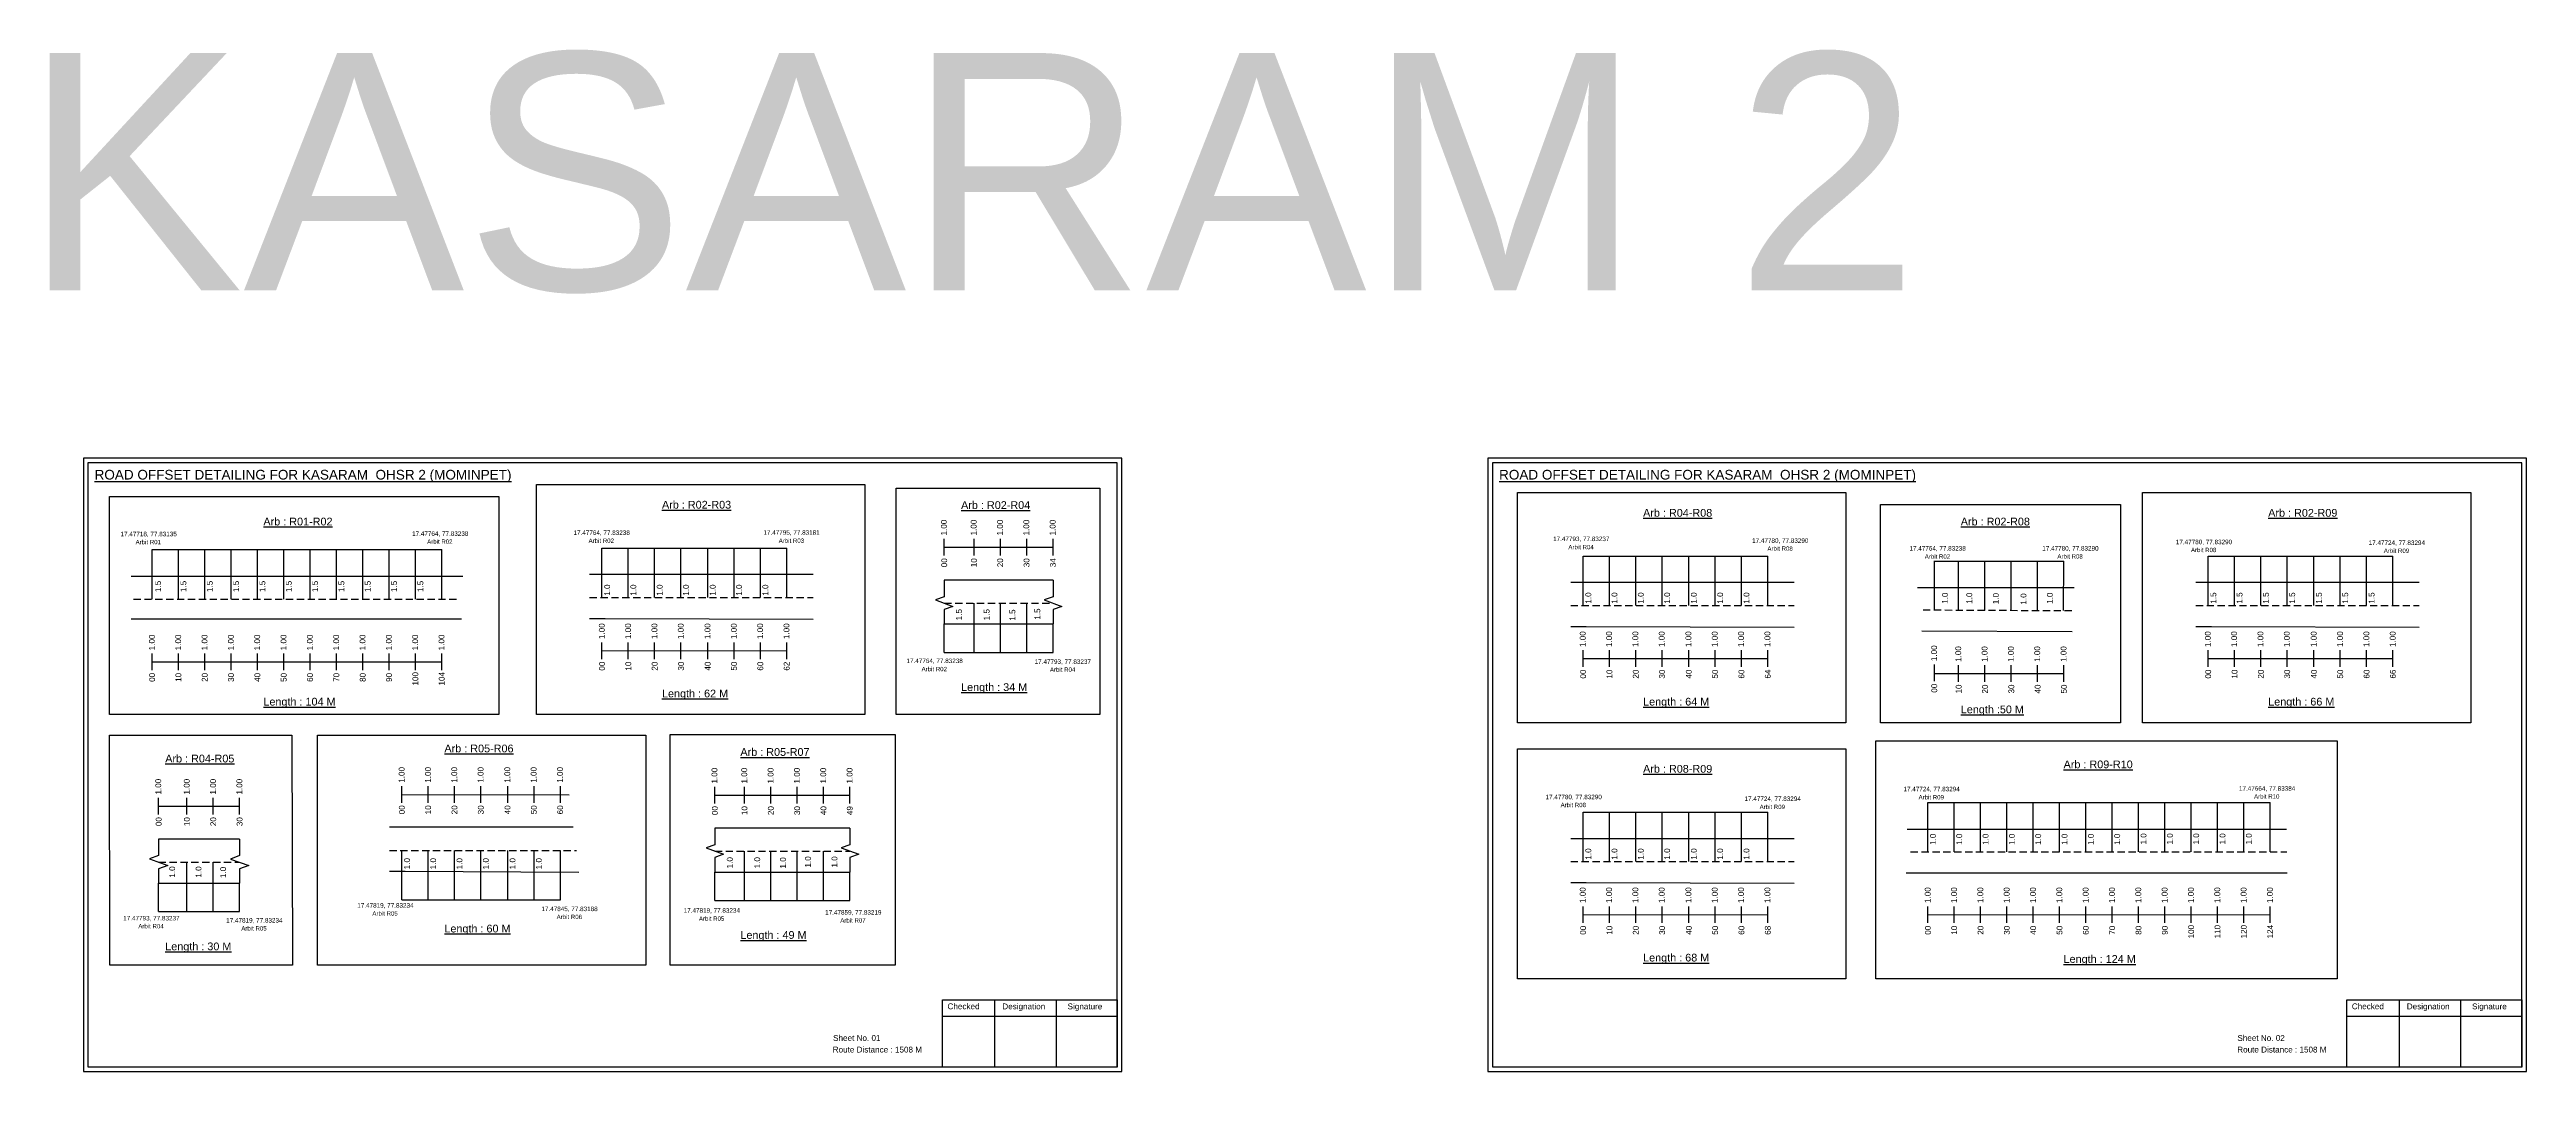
# Model space of a CAD drawing. Header units: inches. Extents: x 2512 to 6592, y 164 to 3090.
# Drawn here: x 2512 to 3792, y 164 to 691 of the extents above; entities that cross this region are included whole.
import ezdxf

# ---------------------------------------------------------------- set-up
doc = ezdxf.new("R2010")
doc.units = ezdxf.units.IN
doc.header["$MEASUREMENT"] = 0
doc.linetypes.add('DASHED2', pattern=[0.375, 0.25, -0.125])
for name, color, linetype in [('PDF_Geometry', 7, 'Continuous'), ('PDF_Text', 5, 'Continuous'), ('pipe', 5, 'Continuous')]:
    doc.layers.add(name, color=color, linetype=linetype)
doc.styles.add('PDF Arial', font='arial.ttf')
doc.styles.get("Standard").update_dxf_attribs({"font": 'arial.ttf'})

msp = doc.modelspace()

# ---------------------------------------------------------------- linework, layer by layer
at = {"color": 217, "true_color": 0x93278f}
for p, q in [((2974.4, 430), (2974.4, 438.5)), ((2989.8, 430), (2989.8, 438.5)), ((3003.4, 430), (3003.4, 438.5)), ((3017, 430), (3017, 438.5)), ((3030.6, 430), (3030.6, 438.5)), ((2974.4, 434.2), (3030.6, 434.2)), ((2797.6, 376.5), (2797.6, 385.1)), ((2811.2, 376.5), (2811.2, 385.1)), ((2824.8, 376.5), (2824.8, 385.1)), ((2838.4, 376.5), (2838.4, 385.1)), ((2852.3, 376.5), (2852.3, 385.1)), ((2865.9, 376.5), (2865.9, 385.1)), ((2879.5, 376.5), (2879.5, 385.1)), ((2893.1, 376.5), (2893.1, 385.1)), ((2565.2, 370.7), (2565.2, 379.3)), ((2565.2, 375), (2714.8, 375)), ((2578.8, 370.7), (2578.8, 379.3)), ((2592.4, 370.7), (2592.4, 379.3)), ((2606, 370.7), (2606, 379.3)), ((2619.6, 370.7), (2619.6, 379.3)), ((2633.2, 370.7), (2633.2, 379.3)), ((2646.8, 370.7), (2646.8, 379.3)), ((2660.4, 370.7), (2660.4, 379.3)), ((2674, 370.7), (2674, 379.3)), ((2687.6, 370.7), (2687.6, 379.3)), ((2701.2, 370.7), (2701.2, 379.3)), ((2714.8, 370.7), (2714.8, 379.3)), ((2797.6, 380.8), (2893.1, 380.9)), ((3304.4, 372.4), (3304.4, 381)), ((3304.4, 376.7), (3399.8, 376.7)), ((3318, 372.4), (3318, 381)), ((3331.6, 372.4), (3331.6, 381)), ((3345.2, 372.4), (3345.2, 381)), ((3359, 372.4), (3359, 381)), ((3372.6, 372.4), (3372.6, 381)), ((3386.2, 372.4), (3386.2, 381)), ((3399.8, 372.4), (3399.8, 381)), ((3485.9, 365.1), (3485.9, 373.7)), ((3498.4, 364.7), (3498.4, 373.3)), ((3512, 364.7), (3512, 373.3)), ((3525.6, 364.7), (3525.6, 373.3)), ((3539.2, 364.7), (3539.2, 373.3)), ((3552.8, 364.7), (3552.8, 373.3)), ((3627.3, 372.4), (3627.3, 381)), ((3627.3, 376.7), (3722.7, 376.7)), ((3640.9, 372.4), (3640.9, 381)), ((3654.5, 372.4), (3654.5, 381)), ((3668.1, 372.4), (3668.1, 381)), ((3681.9, 372.4), (3681.9, 381)), ((3695.5, 372.4), (3695.5, 381)), ((3709.1, 372.4), (3709.1, 381)), ((3722.7, 372.4), (3722.7, 381)), ((3485.9, 369), (3552.8, 369)), ((2694.2, 302.3), (2694.2, 310.9)), ((2707.8, 302.3), (2707.8, 310.9)), ((2721.4, 302.3), (2721.4, 310.9)), ((2735, 302.3), (2735, 310.9)), ((2748.9, 302.3), (2748.9, 310.9)), ((2762.5, 302.3), (2762.5, 310.9)), ((2776.1, 302.3), (2776.1, 310.9)), ((2855.9, 301.9), (2855.9, 310.5)), ((2871.3, 301.9), (2871.3, 310.5)), ((2884.9, 301.9), (2884.9, 310.5)), ((2898.5, 301.9), (2898.5, 310.5)), ((2912.1, 301.9), (2912.1, 310.5)), ((2925.7, 301.9), (2925.7, 310.5)), ((2568.6, 296.2), (2568.6, 304.8)), ((2568.6, 300.5), (2610.4, 300.5)), ((2583.2, 296.2), (2583.2, 304.8)), ((2596.8, 296.2), (2596.8, 304.8)), ((2610.4, 296.2), (2610.4, 304.8)), ((2694.2, 306.6), (2780.6, 306.4)), ((2855.9, 306.2), (2925.7, 306.2)), ((3304.4, 240.2), (3304.4, 248.7)), ((3304.4, 244.4), (3399.8, 244.5)), ((3318, 240.2), (3318, 248.7)), ((3331.6, 240.2), (3331.6, 248.7)), ((3345.2, 240.2), (3345.2, 248.7)), ((3359, 240.2), (3359, 248.7)), ((3372.6, 240.2), (3372.6, 248.7)), ((3386.2, 240.2), (3386.2, 248.7)), ((3399.8, 240.2), (3399.8, 248.7)), ((3482.5, 240.2), (3482.5, 248.7)), ((3482.5, 244.4), (3659.3, 244.5)), ((3496.1, 240.2), (3496.1, 248.7)), ((3509.7, 240.2), (3509.7, 248.7)), ((3523.3, 240.2), (3523.3, 248.7)), ((3536.9, 240.2), (3536.9, 248.7)), ((3550.5, 240.2), (3550.5, 248.7)), ((3564.1, 240.2), (3564.1, 248.7)), ((3577.7, 240.2), (3577.7, 248.7)), ((3591.3, 240.2), (3591.3, 248.7)), ((3604.9, 240.2), (3604.9, 248.7)), ((3618.5, 240.2), (3618.5, 248.7)), ((3632.1, 240.2), (3632.1, 248.7)), ((3645.7, 240.2), (3645.7, 248.7)), ((3659.3, 240.2), (3659.3, 248.7))]:
    msp.add_line(p, q, dxfattribs=at)
at = {"color": 5}
for p, q in [((2565.2, 433), (2714.8, 433)), ((2797.6, 433.8), (2893.1, 433.8)), ((3304.4, 429.6), (3399.8, 429.6)), ((3485.9, 427), (3552.8, 427)), ((3627.3, 429.6), (3722.7, 429.6)), ((2974.4, 379.8), (3030.6, 379.8)), ((3304.4, 297.4), (3399.8, 297.4)), ((3482.5, 302.4), (3659.3, 302.4)), ((2568.6, 246.1), (2610.4, 246.1)), ((2694.2, 252.2), (2776.1, 252.2)), ((2855.9, 251.8), (2925.7, 251.8))]:
    msp.add_line(p, q, dxfattribs=at)
for p, q in [((2565.2, 407.4), (2565.2, 433)), ((2578.8, 407.4), (2578.8, 433)), ((2592.4, 407.4), (2592.4, 433)), ((2606, 407.4), (2606, 433)), ((2619.6, 407.4), (2619.6, 433)), ((2633.2, 407.4), (2633.2, 433)), ((2646.8, 407.4), (2646.8, 433)), ((2660.4, 407.4), (2660.4, 433)), ((2674, 407.4), (2674, 433)), ((2687.6, 407.4), (2687.6, 433)), ((2701.2, 407.4), (2701.2, 433)), ((2714.8, 407.4), (2714.8, 433)), ((2797.6, 408.2), (2797.6, 433.8)), ((2811.2, 408.2), (2811.2, 433.8)), ((2824.8, 408.2), (2824.8, 433.8)), ((2838.4, 408.2), (2838.4, 433.8)), ((2852.3, 408.2), (2852.3, 433.8)), ((2865.9, 408.2), (2865.9, 433.8)), ((2879.5, 408.2), (2879.5, 433.8)), ((2893.1, 408.2), (2893.1, 433.8)), ((3304.4, 404.1), (3304.4, 429.6)), ((3318, 404.1), (3318, 429.6)), ((3331.6, 404.1), (3331.6, 429.6)), ((3345.2, 404.1), (3345.2, 429.6)), ((3359, 404.1), (3359, 429.6)), ((3372.6, 404.1), (3372.6, 429.6)), ((3386.2, 404.1), (3386.2, 429.6)), ((3399.8, 404.1), (3399.8, 429.6)), ((3485.9, 401.7), (3485.9, 427.3)), ((3498.4, 401.7), (3498.4, 427)), ((3512, 401.6), (3512, 427)), ((3525.6, 401.7), (3525.6, 427)), ((3539.2, 401.4), (3539.2, 427)), ((3552.5, 401.5), (3552.8, 427)), ((3627.3, 404.1), (3627.3, 429.6)), ((3640.9, 404.1), (3640.9, 429.6)), ((3654.5, 404.1), (3654.5, 429.6)), ((3668.1, 404.1), (3668.1, 429.6)), ((3681.9, 404.1), (3681.9, 429.6)), ((3695.5, 404.1), (3695.5, 429.6)), ((3709.1, 404.1), (3709.1, 429.6)), ((3722.7, 404.1), (3722.7, 429.6)), ((2554.4, 419.3), (2725.7, 419.3)), ((2906.7, 420.1), (2791.2, 420.1)), ((3030.6, 417.2), (2974.4, 417.2)), ((3413.4, 416), (3298, 416)), ((3558, 413.3), (3477.1, 413.3)), ((3736.3, 416), (3620.9, 416)), ((2725, 397.1), (2554.4, 397.1)), ((2791.2, 397.4), (2799.3, 397.4)), ((2799.3, 397.4), (2906.7, 397.1)), ((2989.8, 379.8), (2989.8, 405.4)), ((3003.4, 379.8), (3003.4, 405.4)), ((3017, 379.8), (3017, 405.4)), ((2974.4, 394.6), (3030.6, 394.6)), ((2974.4, 379.8), (2974.4, 394.6)), ((3030.6, 379.8), (3030.6, 394.6)), ((3298, 393.3), (3306, 393.3)), ((3306, 393.3), (3413.4, 393)), ((3479.3, 391.1), (3557, 390.7)), ((3620.9, 393.3), (3629, 393.3)), ((3629, 393.3), (3736.3, 393)), ((3304.4, 271.9), (3304.4, 297.4)), ((3318, 271.9), (3318, 297.4)), ((3331.6, 271.9), (3331.6, 297.4)), ((3345.2, 271.9), (3345.2, 297.4)), ((3359, 271.9), (3359, 297.4)), ((3372.6, 271.9), (3372.6, 297.4)), ((3386.2, 271.9), (3386.2, 297.4)), ((3399.8, 271.9), (3399.8, 297.4)), ((3482.5, 276.9), (3482.5, 302.4)), ((3496.1, 276.9), (3496.1, 302.4)), ((3509.7, 276.9), (3509.7, 302.4)), ((3523.3, 276.9), (3523.3, 302.4)), ((3536.9, 276.9), (3536.9, 302.4)), ((3550.5, 276.9), (3550.5, 302.4)), ((3564.1, 276.9), (3564.1, 302.4)), ((3577.7, 276.9), (3577.7, 302.4)), ((3591.3, 276.9), (3591.3, 302.4)), ((3604.9, 277), (3604.9, 302.6)), ((3618.5, 277), (3618.5, 302.6)), ((3632.1, 277), (3632.1, 302.6)), ((3645.7, 277), (3645.7, 302.6)), ((3659.3, 276.9), (3659.3, 302.4)), ((2610.4, 283.5), (2568.6, 283.5)), ((2782.8, 289.6), (2687.8, 289.6)), ((2925.7, 289.2), (2855.9, 289.2)), ((3413.4, 283.7), (3298, 283.7)), ((3471.8, 288.7), (3667.7, 288.7)), ((2583.2, 246.1), (2583.2, 271.6)), ((2596.8, 246.1), (2596.8, 271.6)), ((2694.2, 252.2), (2694.2, 277.7)), ((2707.8, 252.2), (2707.8, 277.7)), ((2721.4, 252.2), (2721.4, 277.7)), ((2735, 252.2), (2735, 277.7)), ((2748.9, 252.2), (2748.9, 277.7)), ((2762.5, 252.2), (2762.5, 277.7)), ((2776.1, 252.2), (2776.1, 277.7)), ((2871.3, 251.8), (2871.3, 277.3)), ((2884.9, 251.8), (2884.9, 277.3)), ((2898.5, 251.8), (2898.5, 277.3)), ((2912.1, 251.8), (2912.1, 277.3)), ((2568.6, 260.8), (2594.2, 260.8)), ((2568.6, 246.1), (2568.6, 260.8)), ((2594.2, 260.8), (2610.4, 260.8)), ((2610.4, 246.1), (2610.4, 260.8)), ((2855.9, 266.5), (2925.7, 266.5)), ((2855.9, 251.8), (2855.9, 266.5)), ((2925.7, 251.8), (2925.7, 266.5)), ((3298, 261.1), (3306, 261.1)), ((3306, 261.1), (3413.4, 260.8)), ((3471.3, 266.1), (3668.1, 266.1))]:
    msp.add_line(p, q)
at = {"linetype": 'DASHED2', "ltscale": 15}
for p, q in [((2555.6, 407.4), (2723.2, 407.4)), ((2791.2, 408.2), (2906.7, 408.2)), ((2974.4, 405.4), (3030.6, 405.4)), ((3298, 404.1), (3413.4, 404.1)), ((3480, 401.9), (3558.3, 401.5)), ((3620.9, 404.1), (3736.3, 404.1)), ((2568.6, 271.6), (2610.4, 271.6)), ((2687.8, 277.7), (2784.5, 277.7)), ((2855.9, 277.3), (2925.7, 277.3)), ((3298, 271.9), (3413.4, 271.9)), ((3473.6, 276.9), (3667.9, 276.9))]:
    msp.add_line(p, q, dxfattribs=at)
for points in [[(2763.7, 466.6), (2933.3, 466.6), (2933.3, 347.8), (2763.7, 347.8)], [(2949.5, 464.8), (3054.7, 464.8), (3054.7, 347.8), (2949.5, 347.8)], [(3270.5, 462.5), (3440.1, 462.5), (3440.1, 343.6), (3270.5, 343.6)], [(3593.4, 462.5), (3763, 462.5), (3763, 343.6), (3593.4, 343.6)], [(2543.2, 460.5), (2744.4, 460.5), (2744.4, 347.8), (2543.2, 347.8)], [(3458.1, 456.3), (3582, 456.3), (3582, 343.6), (3458.1, 343.6)], [(2543.2, 337.2), (2637.4, 337.2), (2637.7, 218.4), (2543.4, 218.4)], [(2650.6, 337.2), (2820.2, 337.2), (2820.2, 218.4), (2650.6, 218.4)], [(2832.8, 337.6), (2949.1, 337.6), (2949.1, 218.4), (2832.8, 218.4)], [(3270.5, 330.2), (3440.1, 330.2), (3440.1, 211.4), (3270.5, 211.4)]]:
    msp.add_lwpolyline(points, close=True)
at = {"linetype": 'Continuous'}
for points in [[(2974.4, 417.2), (2974.4, 408.6), (2969.9, 407), (2978.9, 403.7), (2974.4, 402.1), (2974.4, 394.6)], [(3030.6, 417.2), (3030.6, 408.6), (3026.1, 407), (3035.1, 403.7), (3030.6, 402.1), (3030.6, 394.6)], [(3030.6, 417.2), (3030.6, 408.6), (3026.1, 407), (3035.1, 403.7), (3030.6, 402.1), (3030.6, 394.6)], [(2568.6, 283.5), (2568.6, 275), (2563.9, 273.3), (2573.4, 269.9), (2568.6, 268.1), (2568.6, 260.8)], [(2610.4, 283.4), (2610.4, 275), (2605.7, 273.2), (2615.2, 269.8), (2610.4, 268.1), (2610.4, 260.7)], [(2855.9, 289.2), (2855.9, 280.6), (2851.4, 279), (2860.4, 275.7), (2855.9, 274), (2855.9, 266.5)], [(2925.7, 289.2), (2925.7, 280.6), (2921.2, 279), (2930.2, 275.7), (2925.7, 274), (2925.7, 266.5)]]:
    msp.add_lwpolyline(points, dxfattribs=at)
msp.add_lwpolyline([(2687.8, 266.9), (2695.9, 266.9), (2785.7, 266.4)])
at = {"layer": 'PDF_Geometry'}
for points in [[(2529.7, 480.2), (2529.7, 163.5), (3066.2, 163.5), (3066.2, 480.2)], [(2532.1, 477.9), (2532.1, 165.9), (3063.8, 165.9), (3063.8, 477.9)], [(3255.2, 480.2), (3255.2, 163.5), (3791.7, 163.5), (3791.7, 480.2)], [(3257.6, 477.9), (3257.6, 165.9), (3789.3, 165.9), (3789.3, 477.9)]]:
    msp.add_lwpolyline(points, close=True, dxfattribs=at)
at = {"layer": 'PDF_Geometry', "color": 242, "true_color": 0xcc1f26}
for points in [[(3063.8, 165.8), (2973.5, 165.8), (2973.5, 200.5), (3063.8, 200.5)], [(3789.3, 165.8), (3698.9, 165.8), (3698.9, 200.5), (3789.3, 200.5)]]:
    msp.add_lwpolyline(points, close=True, dxfattribs=at)
for points in [[(2973.5, 192.1), (3063.8, 192.1)], [(3000.4, 200.5), (3000.4, 165.8)], [(3032.2, 200.5), (3032.2, 165.8)], [(3698.9, 192.1), (3789.3, 192.1)], [(3725.9, 200.5), (3725.9, 165.8)], [(3757.6, 200.5), (3757.6, 165.8)]]:
    msp.add_lwpolyline(points, dxfattribs=at)
at = {"layer": 'pipe', "color": 0}
msp.add_lwpolyline([(3455.6, 334.3), (3694, 334.3), (3694, 211.4), (3455.6, 211.4)], close=True, dxfattribs=at)

# ---------------------------------------------------------------- texts
for s, height, p in [('KASARAM 2', 122.54, (2498.2, 566.9)), ('Sheet No. 01', 3, (2917, 179.3)), ('Sheet No. 02', 3, (3642.4, 179.3)), ('Route Distance : 1508 M', 3, (2916.8, 173.3)), ('Route Distance : 1508 M', 3, (3642.3, 173.3))]:
    msp.add_text(s, height=height).set_placement(p)
at = {"color": 242, "true_color": 0xcd2027}
for s, height, p in [('%%UROAD OFFSET DETAILING FOR KASARAM  OHSR 2 (MOMINPET)', 5, (2535.5, 469.2)), ('%%UROAD OFFSET DETAILING FOR KASARAM  OHSR 2 (MOMINPET)', 5, (3261, 469.2)), ('%%UArb : R01-R02', 4, (2622.7, 445.5)), ('%%UArb : R02-R03', 4, (2828.6, 454.2)), ('%%UArb : R02-R04', 4, (2983.1, 454)), ('%%UArb : R04-R08', 4, (3335.4, 450)), ('%%UArb : R02-R08', 4, (3499.5, 445.5)), ('%%UArb : R02-R09', 4, (3658.3, 450)), ('%%ULength : 62 M', 4, (2828.6, 356.7)), ('%%ULength : 34 M', 4, (2983.1, 360)), ('%%ULength : 104 M', 4, (2622.7, 352.5)), ('%%ULength : 64 M', 4, (3335.4, 352.5)), ('%%ULength :50 M', 4, (3499.5, 348.5)), ('%%ULength : 66 M', 4, (3658.3, 352.5)), ('%%UArb : R04-R05', 4, (2572, 323.1)), ('%%UArb : R05-R06', 4, (2716.2, 328.3)), ('%%UArb : R05-R07', 4, (2869.1, 326.5)), ('%%UArb : R08-R09', 4, (3335.4, 317.8)), ('%%UArb : R09-R10', 4, (3552.6, 320.1)), ('%%ULength : 30 M', 4, (2572, 226.1)), ('%%ULength : 60 M', 4, (2716.2, 235.3)), ('%%ULength : 49 M', 4, (2869.1, 232)), ('%%ULength : 68 M', 4, (3335.4, 220.3)), ('%%ULength : 124 M', 4, (3552.6, 219.6))]:
    msp.add_text(s, height=height, dxfattribs=at).set_placement(p)
at = {"color": 217, "true_color": 0x93278f}
for s, p in [('1.00', (2975.7, 440.3)), ('1.00', (2991.1, 440.3)), ('1.00', (3004.7, 440.3)), ('1.00', (3018.3, 440.3)), ('1.00', (3031.9, 440.3)), ('00', (2975.9, 423.9)), ('10', (2991.2, 423.9)), ('20', (3004.8, 423.9)), ('30', (3018.4, 423.9)), ('34', (3032, 423.9)), ('1.00', (2566.6, 381)), ('1.00', (2580.2, 381)), ('1.00', (2593.8, 381)), ('1.00', (2607.4, 381)), ('1.00', (2621, 381)), ('1.00', (2634.6, 381)), ('1.00', (2648.2, 381)), ('1.00', (2661.8, 381)), ('1.00', (2675.4, 381)), ('1.00', (2689, 381)), ('1.00', (2702.6, 381)), ('1.00', (2716.2, 381)), ('1.00', (2799, 386.8)), ('1.00', (2812.6, 386.8)), ('1.00', (2826.2, 386.8)), ('1.00', (2839.8, 386.8)), ('1.00', (2853.6, 386.8)), ('1.00', (2867.2, 386.8)), ('1.00', (2880.8, 386.8)), ('1.00', (2894.4, 386.8)), ('1.00', (3305.7, 382.7)), ('1.00', (3319.3, 382.7)), ('1.00', (3332.9, 382.7)), ('1.00', (3346.5, 382.7)), ('1.00', (3360.3, 382.7)), ('1.00', (3373.9, 382.7)), ('1.00', (3387.5, 382.7)), ('1.00', (3401.1, 382.7)), ('1.00', (3628.6, 382.7)), ('1.00', (3642.2, 382.7)), ('1.00', (3655.8, 382.7)), ('1.00', (3669.4, 382.7)), ('1.00', (3683.3, 382.7)), ('1.00', (3696.9, 382.7)), ('1.00', (3710.5, 382.7)), ('1.00', (3724.1, 382.7)), ('00', (2799.1, 370.5)), ('10', (2812.7, 370.5)), ('20', (2826.3, 370.5)), ('30', (2839.9, 370.5)), ('40', (2853.7, 370.5)), ('50', (2867.3, 370.5)), ('60', (2880.9, 370.5)), ('62', (2894.5, 370.5)), ('1.00', (3487.2, 375.4)), ('1.00', (3499.7, 375)), ('1.00', (3513.3, 375)), ('1.00', (3526.9, 375)), ('1.00', (3540.5, 375)), ('1.00', (3554.1, 375)), ('00', (2566.7, 364.7)), ('10', (2580.3, 364.7)), ('20', (2593.9, 364.7)), ('30', (2607.5, 364.7)), ('40', (2621.1, 364.7)), ('50', (2634.7, 364.7)), ('60', (2648.3, 364.7)), ('70', (2661.9, 364.7)), ('80', (2675.5, 364.7)), ('90', (2689.1, 364.7)), ('100', (2702.7, 362.8)), ('104', (2716.3, 362.8)), ('00', (3305.9, 366.4)), ('10', (3319.5, 366.4)), ('20', (3333.1, 366.4)), ('30', (3346.7, 366.4)), ('40', (3360.5, 366.4)), ('50', (3374.1, 366.4)), ('60', (3387.7, 366.4)), ('64', (3401.3, 366.4)), ('00', (3487.3, 359.1)), ('10', (3499.9, 358.7)), ('20', (3513.5, 358.7)), ('30', (3527.1, 358.7)), ('40', (3540.7, 358.7)), ('50', (3554.3, 358.7)), ('00', (3628.8, 366.4)), ('10', (3642.4, 366.4)), ('20', (3656, 366.4)), ('30', (3669.6, 366.4)), ('40', (3683.4, 366.4)), ('50', (3697, 366.4)), ('60', (3710.6, 366.4)), ('66', (3724.2, 366.4)), ('1.00', (2695.6, 312.6)), ('1.00', (2709.2, 312.6)), ('1.00', (2722.8, 312.6)), ('1.00', (2736.4, 312.6)), ('1.00', (2750.2, 312.6)), ('1.00', (2763.8, 312.6)), ('1.00', (2777.4, 312.6)), ('1.00', (2857.2, 312.2)), ('1.00', (2872.6, 312.2)), ('1.00', (2886.2, 312.2)), ('1.00', (2899.8, 312.2)), ('1.00', (2913.4, 312.2)), ('1.00', (2927, 312.2)), ('1.00', (2569.9, 306.5)), ('1.00', (2584.6, 306.5)), ('1.00', (2598.2, 306.5)), ('1.00', (2611.8, 306.5)), ('00', (2570.1, 290.2)), ('10', (2584.7, 290.2)), ('20', (2598.3, 290.2)), ('30', (2611.9, 290.2)), ('00', (2695.7, 296.3)), ('10', (2709.3, 296.3)), ('20', (2722.9, 296.3)), ('30', (2736.5, 296.3)), ('40', (2750.3, 296.3)), ('50', (2763.9, 296.3)), ('60', (2777.5, 296.3)), ('00', (2857.4, 295.9)), ('10', (2872.7, 295.9)), ('20', (2886.3, 295.9)), ('30', (2899.9, 295.9)), ('40', (2913.5, 295.9)), ('49', (2927.1, 295.9)), ('1.00', (3305.7, 250.5)), ('1.00', (3319.3, 250.5)), ('1.00', (3332.9, 250.5)), ('1.00', (3346.5, 250.5)), ('1.00', (3360.3, 250.5)), ('1.00', (3373.9, 250.5)), ('1.00', (3387.5, 250.5)), ('1.00', (3401.1, 250.5)), ('1.00', (3483.9, 250.5)), ('1.00', (3497.5, 250.5)), ('1.00', (3511.1, 250.5)), ('1.00', (3524.7, 250.5)), ('1.00', (3538.3, 250.5)), ('1.00', (3551.9, 250.5)), ('1.00', (3565.5, 250.5)), ('1.00', (3579.1, 250.5)), ('1.00', (3592.7, 250.5)), ('1.00', (3606.3, 250.5)), ('1.00', (3619.9, 250.5)), ('1.00', (3633.5, 250.5)), ('1.00', (3647.1, 250.5)), ('1.00', (3660.7, 250.5)), ('00', (3305.9, 234.1)), ('10', (3319.5, 234.1)), ('20', (3333.1, 234.1)), ('30', (3346.7, 234.1)), ('40', (3360.5, 234.1)), ('50', (3374.1, 234.1)), ('60', (3387.7, 234.1)), ('68', (3401.3, 234.1)), ('00', (3484, 234.1)), ('10', (3497.6, 234.1)), ('20', (3511.2, 234.1)), ('30', (3524.8, 234.1)), ('40', (3538.4, 234.1)), ('50', (3552, 234.1)), ('60', (3565.6, 234.1)), ('70', (3579.2, 234.1)), ('80', (3592.8, 234.1)), ('90', (3606.4, 234.1)), ('100', (3620, 232.2)), ('110', (3633.6, 232.2)), ('120', (3647.2, 232.2)), ('124', (3660.8, 232.2))]:
    msp.add_text(s, height=3, rotation=90, dxfattribs=at).set_placement(p)
at = {"color": 5}
for s, height, p in [('17.47718, 77.83135', 2.34, (2548.9, 439.9)), ('Arbit R01', 2.25, (2556.7, 435.8)), ('17.47764, 77.83238', 2.34, (2699.5, 440.1)), ('Arbit R02', 2.25, (2707.3, 436)), ('17.47764, 77.83238', 2.34, (2782.9, 440.6)), ('Arbit R02', 2.25, (2790.7, 436.5)), ('17.47795, 77.83181', 2.34, (2881, 440.7)), ('Arbit R03', 2.25, (2888.9, 436.5)), ('17.47793, 77.83237', 2.34, (3288.9, 437.4)), ('Arbit R04', 2.25, (3296.8, 433.2)), ('17.47780, 77.83290', 2.34, (3391.7, 436.5)), ('17.47780, 77.83290', 2.34, (3610.6, 435.8)), ('17.47724, 77.83294', 2.34, (3710.2, 435.4)), ('Arbit R08', 2.25, (3399.6, 432.4)), ('17.47764, 77.83238', 2.34, (3473, 432.5)), ('Arbit R02', 2.25, (3480.9, 428.3)), ('17.47780, 77.83290', 2.34, (3541.6, 432.5)), ('Arbit R08', 2.25, (3549.4, 428.4)), ('Arbit R08', 2.25, (3618.4, 431.7)), ('Arbit R09', 2.25, (3718, 431.3)), ('17.47764, 77.83238', 2.34, (2954.9, 374.4)), ('Arbit R02', 2.25, (2962.7, 370.2)), ('17.47793, 77.83237', 2.34, (3021.1, 374)), ('Arbit R04', 2.25, (3029, 369.9)), ('17.47724, 77.83294', 2.34, (3469.9, 308.2)), ('17.47664, 77.83384', 2.34, (3643.2, 308.5)), ('17.47780, 77.83290', 2.34, (3285, 304.1)), ('Arbit R08', 2.25, (3292.8, 300)), ('17.47724, 77.83294', 2.34, (3387.8, 303.2)), ('Arbit R09', 2.25, (3395.6, 299)), ('Arbit R09', 2.25, (3477.7, 304)), ('Arbit R10', 2.25, (3651, 304.4)), ('17.47793, 77.83237', 2.34, (2550.3, 241.5)), ('17.47819, 77.83234', 2.34, (2671.2, 248.1)), ('Arbit R05', 2.25, (2679, 244)), ('17.47845, 77.83188', 2.34, (2766.3, 246.3)), ('Arbit R06', 2.25, (2774.2, 242.2)), ('17.47819, 77.83234', 2.34, (2839.8, 245.5)), ('Arbit R05', 2.25, (2847.7, 241.3)), ('17.47859, 77.83219', 2.34, (2912.9, 244.5)), ('Arbit R04', 2.25, (2558.1, 237.4)), ('17.47819, 77.83234', 2.34, (2603.5, 240.4)), ('Arbit R05', 2.25, (2611.3, 236.3)), ('Arbit R07', 2.25, (2920.7, 240.4))]:
    msp.add_text(s, height=height, dxfattribs=at).set_placement(p)
for s, p in [('1.5', (2569.8, 411.1)), ('1.5', (2582.9, 411.1)), ('1.5', (2596.5, 411.1)), ('1.5', (2610.1, 411.1)), ('1.5', (2623.7, 411.1)), ('1.5', (2637.3, 411.1)), ('1.5', (2650.9, 411.1)), ('1.5', (2664.5, 411.1)), ('1.5', (2678.1, 411.1)), ('1.5', (2691.7, 411.1)), ('1.5', (2705.3, 411.1)), ('1.0', (2801.8, 409.2)), ('1.0', (2815.3, 409.2)), ('1.0', (2828.9, 409.2)), ('1.0', (2842.5, 409.2)), ('1.0', (2856.3, 409.2)), ('1.0', (2869.9, 409.2)), ('1.0', (2883.5, 409.2)), ('1.0', (3308.6, 405.1)), ('1.0', (3322.1, 405.1)), ('1.0', (3335.7, 405.1)), ('1.0', (3349.3, 405.1)), ('1.0', (3363.1, 405.1)), ('1.0', (3376.7, 405.1)), ('1.0', (3390.3, 405.1)), ('1.0', (3492.8, 405)), ('1.0', (3505.4, 405)), ('1.0', (3519.1, 404.8)), ('1.0', (3533.4, 404.6)), ('1.0', (3547, 405)), ('1.5', (3631.5, 405.1)), ('1.5', (3645, 405.1)), ('1.5', (3658.6, 405.1)), ('1.5', (3672.2, 405.1)), ('1.5', (3686, 405.1)), ('1.5', (3699.6, 405.1)), ('1.5', (3713.2, 405.1)), ('1.5', (2983.5, 396.5)), ('1.5', (2997.8, 396.5)), ('1.5', (3011.1, 396.3)), ('1.5', (3024, 396.8)), ('1.0', (3486.6, 280.5)), ('1.0', (3500.2, 280.5)), ('1.0', (3513.8, 280.5)), ('1.0', (3527.4, 280.5)), ('1.0', (3541, 280.5)), ('1.0', (3554.6, 280.5)), ('1.0', (3568.2, 280.5)), ('1.0', (3581.8, 280.5)), ('1.0', (3595.4, 280.7)), ('1.0', (3609, 280.7)), ('1.0', (3622.6, 280.7)), ('1.0', (3636.2, 280.7)), ('1.0', (3649.8, 280.7)), ('1.0', (2577.1, 263.6)), ('1.0', (2590.7, 263.6)), ('1.0', (2603.4, 263.4)), ('1.0', (2698.4, 267.9)), ('1.0', (2711.9, 267.9)), ('1.0', (2725.5, 267.9)), ('1.0', (2739.1, 267.9)), ('1.0', (2752.9, 267.9)), ('1.0', (2766.5, 267.9)), ('1.0', (2865.1, 268.4)), ('1.0', (2879.3, 268.4)), ('1.0', (2892.6, 268.3)), ('1.0', (2905.5, 268.8)), ('1.0', (2919.2, 268.8)), ('1.0', (3308.6, 272.9)), ('1.0', (3322.1, 272.9)), ('1.0', (3335.7, 272.9)), ('1.0', (3349.3, 272.9)), ('1.0', (3363.1, 272.9)), ('1.0', (3376.7, 272.9)), ('1.0', (3390.3, 272.9))]:
    msp.add_text(s, height=3, rotation=90).set_placement(p)
at = {"layer": 'PDF_Text', "color": 7, "attachment_point": 7, "style": 'PDF Arial'}
for s, insert, char_height in [('Checked', (2976.1, 195.6), 3), ('Designation', (3004.4, 194.7), 3.001), ('Signature', (3038.1, 194.7), 3), ('Checked', (3701.5, 195.6), 3), ('Designation', (3729.9, 194.7), 3.001), ('Signature', (3763.6, 194.7), 3)]:
    msp.add_mtext(s, dxfattribs=dict(at, insert=insert, char_height=char_height))

doc.saveas('drawing.dxf')
